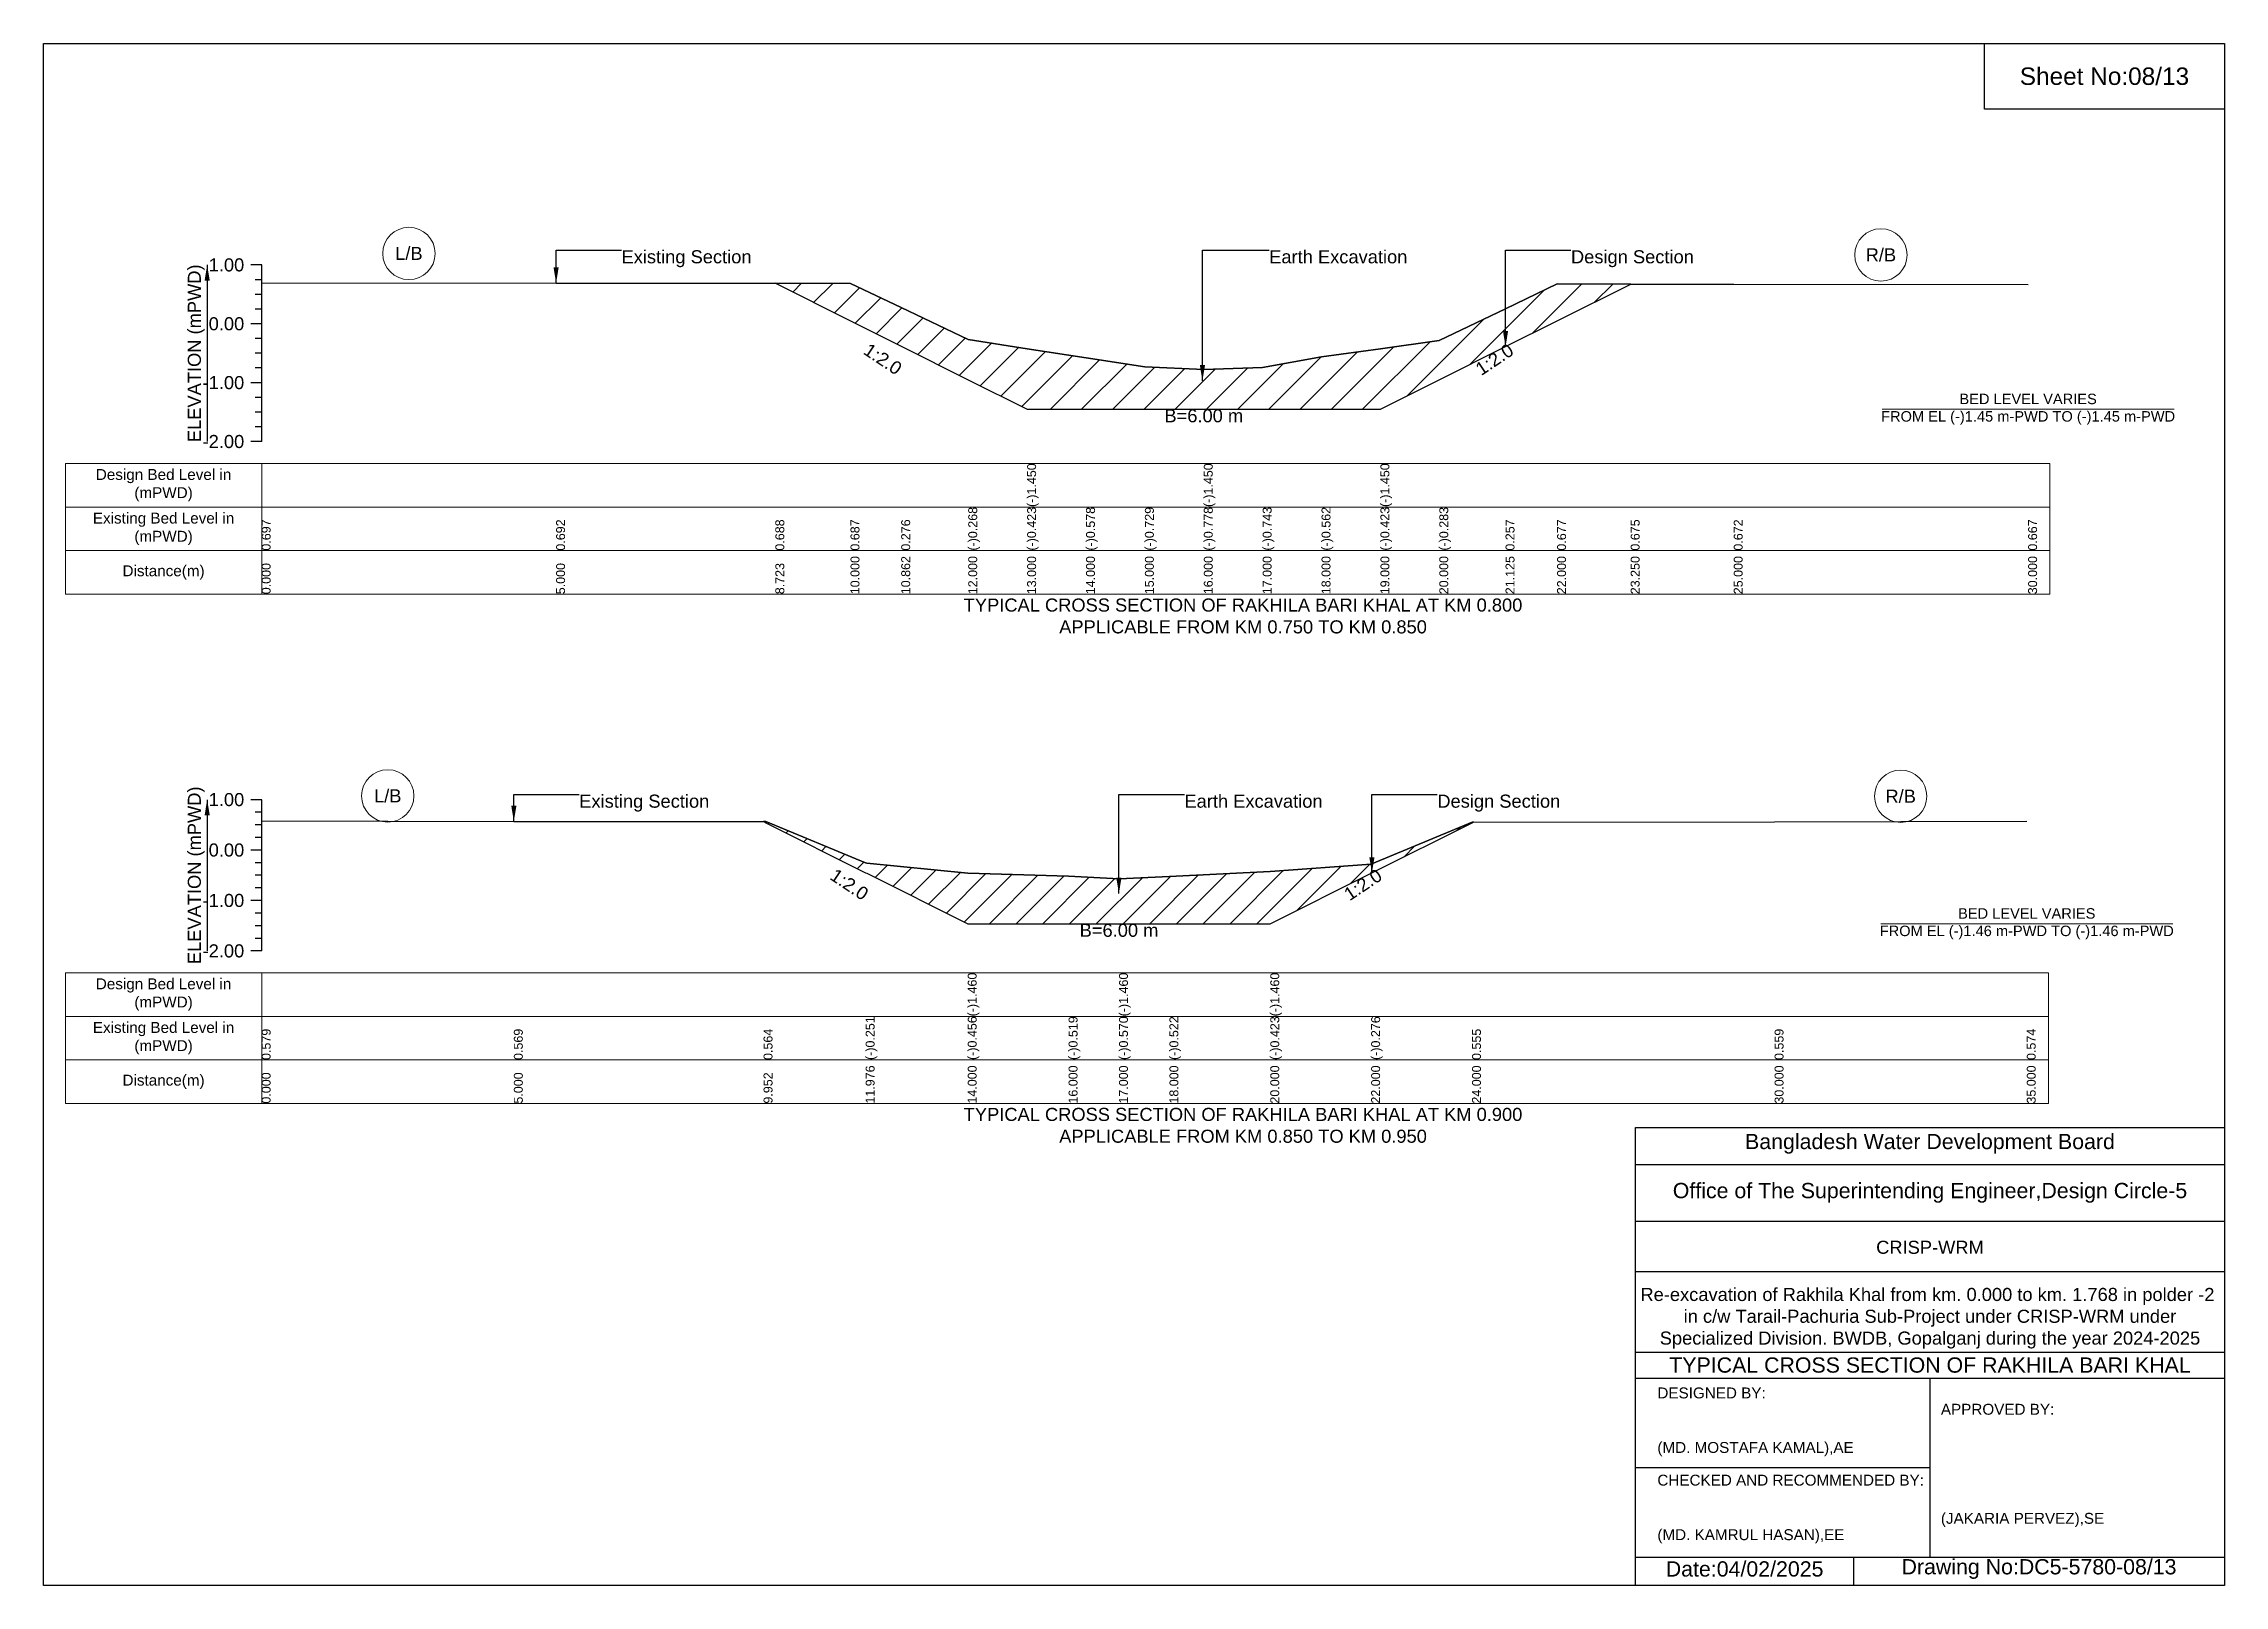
# Model space of a CAD drawing. Header units: inches. Extents: x 91000 to 238000, y -5656 to 6588.
# Drawn here: x 170000 to 178000, y -5656 to 0 of the extents above; entities that cross this region are included whole.
import ezdxf

# ---------------------------------------------------------------- set-up
doc = ezdxf.new("R2010")
doc.units = ezdxf.units.IN
doc.header["$LTSCALE"] = 7
doc.header["$MEASUREMENT"] = 0
for name, color, linetype, lineweight in [('Cross section Data Border', 7, 'Continuous', 9), ('Cross Section Labels', 7, 'Continuous', 9), ('Existing_Bed_Level for Xsection', 7, 'Continuous', 25)]:
    doc.layers.add(name, color=color, linetype=linetype, lineweight=lineweight)
doc.styles.get("Standard").update_dxf_attribs({"font": 'arial.ttf'})
doc.dimstyles.get("Standard").update_dxf_attribs({"dimtxt": 0.18, "dimasz": 0.18, "dimexe": 0.18, "dimexo": 0.0625, "dimgap": 0.09, "dimtad": 0, "dimtih": 1, "dimtoh": 1, "dimdec": 4, "dimzin": 0, "dimdsep": 46, "dimtxsty": 'Standard', "dimcen": 0.09, "dimadec": 0, "dimazin": 0, "dimtfac": 1, "dimtdec": 4, "dimtofl": 0, "dimtmove": 0, "dimatfit": 3, "dimfxl": 1, "dimtolj": 1, "dimtzin": 0, "dimarcsym": 0})

msp = doc.modelspace()

# ---------------------------------------------------------------- texts
at = {"attachment_point": 5}
for s, insert, char_height in [('Sheet No:08/13', (177560, -120), 64), ('Bangladesh Water Development Board', (176920, -4036), 56), ('Office of The Superintending Engineer,Design Circle-5', (176920, -4216), 56)]:
    msp.add_mtext(s, dxfattribs=dict(at, insert=insert, char_height=char_height))
for s, insert, char_height, width, attachment_point in [('CRISP-WRM', (176920, -4416), 48, 2240, 5), ('Re-excavation of Rakhila Khal from km. 0.000 to km. 1.768 in polder -2  in c/w Tarail-Pachuria Sub-Project under CRISP-WRM under Specialized Division. BWDB, Gopalganj during the year 2024-2025', (176920, -4676), 48, 2160, 5), ('TYPICAL CROSS SECTION OF RAKHILA BARI KHAL', (176920, -4848), 56, 2240, 5), ('DESIGNED BY:^J^J^J(MD. MOSTAFA KAMAL),AE', (175920, -5056), 40, 1120, 4), ('APPROVED BY:^J^J^J^J^J^J(JAKARIA PERVEZ),SE', (176960, -5216), 40, 1120, 4), ('CHECKED AND RECOMMENDED BY:^J^J^J(MD. KAMRUL HASAN),EE', (175920, -5376), 40, 1120, 4), ('Date:04/02/2025', (176240, -5596), 56, 1120, 5), ('Drawing No:DC5-5780-08/13', (177320, -5596), 56, 1760, 5)]:
    msp.add_mtext(s, dxfattribs=dict(insert=insert, char_height=char_height, width=width, attachment_point=attachment_point))
at = {"layer": 'Cross section Data Border', "char_height": 40, "width": 640, "attachment_point": 5}
for s, insert in [('Design Bed Level in (mPWD)', (170440, -1620)), ('Existing Bed Level in (mPWD)', (170440, -1780)), ('Distance(m)', (170440, -1940)), ('Design Bed Level in (mPWD)', (170440, -3488.6)), ('Existing Bed Level in (mPWD)', (170440, -3648.6)), ('Distance(m)', (170440, -3808.6))]:
    msp.add_mtext(s, dxfattribs=dict(at, insert=insert))
at = {"layer": 'Cross Section Labels'}
for s, insert, char_height, attachment_point in [('L/B', (171340, -769.9), 48, 5), ('Existing Section', (172120, -758), 48, 1), ('Earth Excavation', (174496, -758), 48, 1), ('Design Section', (175603, -758), 48, 1), ('R/B', (176740, -775.3), 48, 5), ('B=6.00 m', (174256, -1341.2), 48, 2), ('BED LEVEL VARIES ^JFROM EL (-)1.45 m-PWD TO (-)1.45 m-PWD', (177280, -1341.2), 38.4, 5), ('TYPICAL CROSS SECTION OF RAKHILA BARI KHAL AT KM 0.800^JAPPLICABLE FROM KM 0.750 TO KM 0.850', (174400, -2100), 48, 5), ('L/B', (171262.5, -2759.9), 48, 5), ('Existing Section', (171965, -2755.1), 48, 1), ('Earth Excavation', (174185, -2755.1), 48, 1), ('Design Section', (175112.8, -2755.1), 48, 1), ('R/B', (176812.5, -2761.2), 48, 5), ('BED LEVEL VARIES ^JFROM EL (-)1.46 m-PWD TO (-)1.46 m-PWD', (177275, -3228.7), 38.4, 5), ('B=6.00 m', (173945, -3228.7), 48, 2), ('TYPICAL CROSS SECTION OF RAKHILA BARI KHAL AT KM 0.900^JAPPLICABLE FROM KM 0.850 TO KM 0.950', (174400, -3968.6), 48, 5)]:
    msp.add_mtext(s, dxfattribs=dict(at, insert=insert, char_height=char_height, attachment_point=attachment_point))
at = {"layer": 'Cross Section Labels', "char_height": 48, "attachment_point": 2}
for insert, rotation in [((173092.1, -1137.2), 326.30993), ((175309, -1138.7), 33.69007), ((172969.3, -3064.6), 326.30993), ((174826.5, -3065.4), 33.69007)]:
    msp.add_mtext('1:2.0', dxfattribs=dict(at, insert=insert, rotation=rotation))
at = {"layer": 'Existing_Bed_Level for Xsection', "char_height": 48, "attachment_point": 6}
for s, insert in [('1.00', (170736, -812)), ('0.00', (170736, -1028)), ('-1.00', (170736, -1244)), ('-2.00', (170736, -1460)), ('1.00', (170736, -2773.6)), ('0.00', (170736, -2958.6)), ('-1.00', (170736, -3143.6)), ('-2.00', (170736, -3328.6))]:
    msp.add_mtext(s, dxfattribs=dict(at, insert=insert))
at = {"layer": 'Existing_Bed_Level for Xsection', "rotation": 90}
for s, insert, char_height, attachment_point in [('ELEVATION (mPWD)', (170560, -1136), 48, 5), ('(-)1.450', (173608, -1700), 32.8, 1), ('(-)1.450', (174256, -1700), 32.8, 1), ('(-)1.450', (174904, -1700), 32.8, 1), ('0.697', (170800, -1860), 32.8, 1), ('0.692', (171880, -1860), 32.8, 1), ('0.688', (172684.3, -1860), 32.8, 1), ('0.687', (172960, -1860), 32.8, 1), ('0.276', (173146.1, -1860), 32.8, 1), ('(-)0.268', (173392, -1860), 32.8, 1), ('(-)0.423', (173608, -1860), 32.8, 1), ('(-)0.578', (173824, -1860), 32.8, 1), ('(-)0.729', (174040, -1860), 32.8, 1), ('(-)0.778', (174256, -1860), 32.8, 1), ('(-)0.743', (174472, -1860), 32.8, 1), ('(-)0.562', (174688, -1860), 32.8, 1), ('(-)0.423', (174904, -1860), 32.8, 1), ('(-)0.283', (175120, -1860), 32.8, 1), ('0.257', (175363, -1860), 32.8, 1), ('0.677', (175552, -1860), 32.8, 1), ('0.675', (175822, -1860), 32.8, 1), ('0.672', (176200, -1860), 32.8, 1), ('0.667', (177280, -1860), 32.8, 1), ('0.000', (170800, -2020), 32.8, 1), ('5.000', (171880, -2020), 32.8, 1), ('8.723', (172684.3, -2020), 32.8, 1), ('10.000', (172960, -2020), 32.8, 1), ('10.862', (173146.1, -2020), 32.8, 1), ('12.000', (173392, -2020), 32.8, 1), ('13.000', (173608, -2020), 32.8, 1), ('14.000', (173824, -2020), 32.8, 1), ('15.000', (174040, -2020), 32.8, 1), ('16.000', (174256, -2020), 32.8, 1), ('17.000', (174472, -2020), 32.8, 1), ('18.000', (174688, -2020), 32.8, 1), ('19.000', (174904, -2020), 32.8, 1), ('20.000', (175120, -2020), 32.8, 1), ('21.125', (175363, -2020), 32.8, 1), ('22.000', (175552, -2020), 32.8, 1), ('23.250', (175822, -2020), 32.8, 1), ('25.000', (176200, -2020), 32.8, 1), ('30.000', (177280, -2020), 32.8, 1), ('ELEVATION (mPWD)', (170560, -3051.1), 48, 5), ('(-)1.460', (173390, -3568.6), 32.8, 1), ('(-)1.460', (173945, -3568.6), 32.8, 1), ('(-)1.460', (174500, -3568.6), 32.8, 1), ('(-)0.251', (173015.6, -3728.6), 32.8, 1), ('(-)0.456', (173390, -3728.6), 32.8, 1), ('(-)0.519', (173760, -3728.6), 32.8, 1), ('(-)0.570', (173945, -3728.6), 32.8, 1), ('(-)0.522', (174130, -3728.6), 32.8, 1), ('(-)0.423', (174500, -3728.6), 32.8, 1), ('(-)0.276', (174870, -3728.6), 32.8, 1), ('0.579', (170800, -3728.6), 32.8, 1), ('0.569', (171725, -3728.6), 32.8, 1), ('0.564', (172641.1, -3728.6), 32.8, 1), ('0.555', (175240, -3728.6), 32.8, 1), ('0.559', (176350, -3728.6), 32.8, 1), ('0.574', (177275, -3728.6), 32.8, 1), ('11.976', (173015.6, -3888.6), 32.8, 1), ('14.000', (173390, -3888.6), 32.8, 1), ('16.000', (173760, -3888.6), 32.8, 1), ('17.000', (173945, -3888.6), 32.8, 1), ('18.000', (174130, -3888.6), 32.8, 1), ('20.000', (174500, -3888.6), 32.8, 1), ('22.000', (174870, -3888.6), 32.8, 1), ('24.000', (175240, -3888.6), 32.8, 1), ('30.000', (176350, -3888.6), 32.8, 1), ('35.000', (177275, -3888.6), 32.8, 1), ('0.000', (170800, -3888.6), 32.8, 1), ('5.000', (171725, -3888.6), 32.8, 1), ('9.952', (172641.1, -3888.6), 32.8, 1)]:
    msp.add_mtext(s, dxfattribs=dict(at, insert=insert, char_height=char_height, attachment_point=attachment_point))

# ---------------------------------------------------------------- hatches: boundary and pattern name
at = {"layer": 'Existing_Bed_Level for Xsection'}
h = msp.add_hatch(dxfattribs=at)
h.set_pattern_fill('ANSI31', color=256, scale=648, style=0)
h.paths.add_polyline_path([(172684.3, -879.3), (172960, -1017.2), (173146.1, -1110.2), (173392, -1233.2), (173608, -1341.2), (173824, -1341.2), (174040, -1341.2), (174256, -1341.2), (174472, -1341.2), (174688, -1341.2), (174904, -1341.2), (175120, -1233.2), (175363, -1111.7), (175552, -1017.2), (175822, -882.2), (175552, -881.7), (175363, -972.4), (175120, -1089.1), (174904, -1119.2), (174688, -1149.3), (174472, -1188.4), (174256, -1196), (174040, -1185.4), (173824, -1152.8), (173608, -1119.3), (173392, -1085.8), (173146.1, -968.4), (172960, -879.6)])
h = msp.add_hatch(dxfattribs=at)
h.set_pattern_fill('ANSI31', color=256, scale=555, style=0)
h.paths.add_polyline_path([(172641.1, -2854.2), (172650, -2858.7), (173015.6, -3041.4), (173020, -3043.7), (173390, -3228.7), (173760, -3228.7), (173945, -3228.7), (174130, -3228.7), (174500, -3228.7), (174870, -3043.7), (174872.8, -3042.3), (175240, -2858.7), (175245.6, -2855.9), (175240, -2855.9), (174872.8, -3008.5), (174870, -3009.6), (174500, -3036.8), (174130, -3055.1), (173945, -3064), (173760, -3054.6), (173390, -3042.9), (173020, -3006.8), (173015.6, -3005), (172650, -2854.2)])

# ---------------------------------------------------------------- linework, layer by layer
for points in [[(170000, 0), (178000, 0), (178000, -5656), (170000, -5656)], [(177120, 0), (178000, 0), (178000, -240), (177120, -240)]]:
    msp.add_lwpolyline(points, close=True)
for points in [[(175840, -5656), (175840, -3976), (178000, -3976)], [(175840, -4112), (178000, -4112)], [(175840, -4320), (178000, -4320)], [(175840, -4504), (178000, -4504)], [(175840, -4800), (178000, -4800)], [(175840, -4896), (178000, -4896)], [(176920, -4896), (176920, -5552)], [(175840, -5224), (176920, -5224)], [(175840, -5552), (178000, -5552)], [(176640, -5552), (176640, -5656)]]:
    msp.add_lwpolyline(points)
at = {"layer": 'Cross section Data Border'}
for points in [[(170080, -1540), (177360, -1540), (177360, -2020), (170080, -2020)], [(170080, -3408.6), (177355, -3408.6), (177355, -3888.6), (170080, -3888.6)]]:
    msp.add_lwpolyline(points, close=True, dxfattribs=at)
for points in [[(170800, -1540), (170800, -2020)], [(170080, -1700), (177360, -1700)], [(170080, -1860), (177360, -1860)], [(170800, -3408.6), (170800, -3888.6)], [(170080, -3568.6), (177355, -3568.6)], [(170080, -3728.6), (177355, -3728.6)]]:
    msp.add_lwpolyline(points, dxfattribs=at)
at = {"layer": 'Cross Section Labels'}
for points in [[(176744.2, -1341.2), (177815.8, -1341.2)], [(176739.2, -3228.7), (177810.8, -3228.7)]]:
    msp.add_lwpolyline(points, dxfattribs=at)
for centre in [(171340, -769.9), (176740, -775.3), (171262.5, -2759.9), (176812.5, -2761.2)]:
    msp.add_circle(centre, 96, dxfattribs=at)
at = {"layer": 'Existing_Bed_Level for Xsection'}
for points in [[(170800, -812), (170760, -812)], [(170800, -866), (170776, -866)], [(170800, -1460), (170800, -1244), (170800, -1028), (170800, -812)], [(170800, -877.4), (171880, -878.5), (172684.3, -879.3), (172960, -879.6), (173146.1, -968.4), (173392, -1085.8), (173608, -1119.3), (173608, -1119.3), (173824, -1152.8), (174040, -1185.4), (174256, -1196), (174256, -1196), (174472, -1188.4), (174688, -1149.3), (174904, -1119.2), (174904, -1119.2), (175120, -1089.1), (175363, -972.4), (175552, -881.7), (175822, -882.2), (176200, -882.8), (177280, -883.9)], [(170800, -920), (170776, -920)], [(170800, -1028), (170760, -1028)], [(170800, -974), (170776, -974)], [(170800, -1082), (170776, -1082)], [(170800, -1136), (170776, -1136)], [(170800, -1190), (170776, -1190)], [(170800, -1244), (170760, -1244)], [(170800, -1298), (170776, -1298)], [(170800, -1352), (170776, -1352)], [(170800, -1406), (170776, -1406)], [(170800, -1460), (170760, -1460)], [(170800, -2773.6), (170760, -2773.6)], [(170800, -3328.6), (170800, -3143.6), (170800, -2958.6), (170800, -2773.6)], [(170800, -2819.8), (170776, -2819.8)], [(170800, -2866.1), (170776, -2866.1)], [(170800, -2851.4), (171725, -2853.3), (172641.1, -2854.2), (172650, -2854.2), (173015.6, -3005), (173020, -3006.8), (173390, -3042.9), (173390, -3042.9), (173760, -3054.6), (173945, -3064), (173945, -3064), (174130, -3055.1), (174500, -3036.8), (174500, -3036.8), (174870, -3009.6), (174872.8, -3008.5), (175240, -2855.9), (175245.6, -2855.9), (176350, -2855.1), (177275, -2852.4)], [(170800, -2958.6), (170760, -2958.6)], [(170800, -2912.3), (170776, -2912.3)], [(170800, -3004.8), (170776, -3004.8)], [(170800, -3051.1), (170776, -3051.1)], [(170800, -3097.3), (170776, -3097.3)], [(170800, -3143.6), (170760, -3143.6)], [(170800, -3189.8), (170776, -3189.8)], [(170800, -3236.1), (170776, -3236.1)], [(170800, -3328.6), (170760, -3328.6)], [(170800, -3282.3), (170776, -3282.3)]]:
    msp.add_lwpolyline(points, dxfattribs=at)
for points in [[(172684.3, -879.3), (172960, -1017.2), (173146.1, -1110.2), (173392, -1233.2), (173608, -1341.2), (173608, -1341.2), (173824, -1341.2), (174040, -1341.2), (174256, -1341.2), (174256, -1341.2), (174472, -1341.2), (174688, -1341.2), (174904, -1341.2), (174904, -1341.2), (175120, -1233.2), (175363, -1111.7), (175552, -1017.2), (175822, -882.2), (175822, -882.2), (175822, -882.2), (175552, -881.7), (175363, -972.4), (175120, -1089.1), (174904, -1119.2), (174904, -1119.2), (174688, -1149.3), (174472, -1188.4), (174256, -1196), (174256, -1196), (174040, -1185.4), (173824, -1152.8), (173608, -1119.3), (173608, -1119.3), (173392, -1085.8), (173146.1, -968.4), (172960, -879.6)], [(172641.1, -2854.2), (172641.1, -2854.2), (172650, -2858.7), (173015.6, -3041.4), (173020, -3043.7), (173390, -3228.7), (173390, -3228.7), (173760, -3228.7), (173945, -3228.7), (173945, -3228.7), (174130, -3228.7), (174500, -3228.7), (174500, -3228.7), (174870, -3043.7), (174872.8, -3042.3), (175240, -2858.7), (175245.6, -2855.9), (175240, -2855.9), (174872.8, -3008.5), (174870, -3009.6), (174500, -3036.8), (174500, -3036.8), (174130, -3055.1), (173945, -3064), (173945, -3064), (173760, -3054.6), (173390, -3042.9), (173390, -3042.9), (173020, -3006.8), (173015.6, -3005), (172650, -2854.2), (172641.1, -2854.2)]]:
    msp.add_lwpolyline(points, close=True, dxfattribs=at)

msp.set_redraw_order([(e.dxf.handle, doc.entitydb.next_handle()) for e in msp.query("TEXT MTEXT ATTDEF DIMENSION ARC_DIMENSION")])  # texts and dimensions are drawn at this point

# ---------------------------------------------------------------- leaders
at = {"layer": 'Cross Section Labels', "annotation_type": 0, "has_hookline": 1, "hookline_direction": 0}
for points, text_width in [([(171880, -878.5), (171880, -758), (172119.9, -758)], 467.2), ([(174251, -1237.2), (174251, -758), (174495.9, -758)], 497), ([(175363, -1111.7), (175363, -758), (175602.9, -758)], 441.2), ([(171725, -2853.3), (171725, -2755.1), (171964.9, -2755.1)], 467.2), ([(173944.6, -3117.9), (173944.6, -2755.1), (174184.9, -2755.1)], 497), ([(174872.8, -3042.3), (174872.8, -2755.1), (175112.7, -2755.1)], 441.2)]:
    msp.add_leader(points, dimstyle='Standard', override={"dimasz": 57.6}, dxfattribs=dict(at, text_width=text_width))
at = {"layer": 'Existing_Bed_Level for Xsection'}
for points in [[(170600, -812), (170600, -1460)], [(170600, -2773.6), (170600, -3328.6)]]:
    msp.add_leader(points, dimstyle='Standard', override={"dimasz": 57.6}, dxfattribs=at)

doc.saveas('drawing.dxf')
